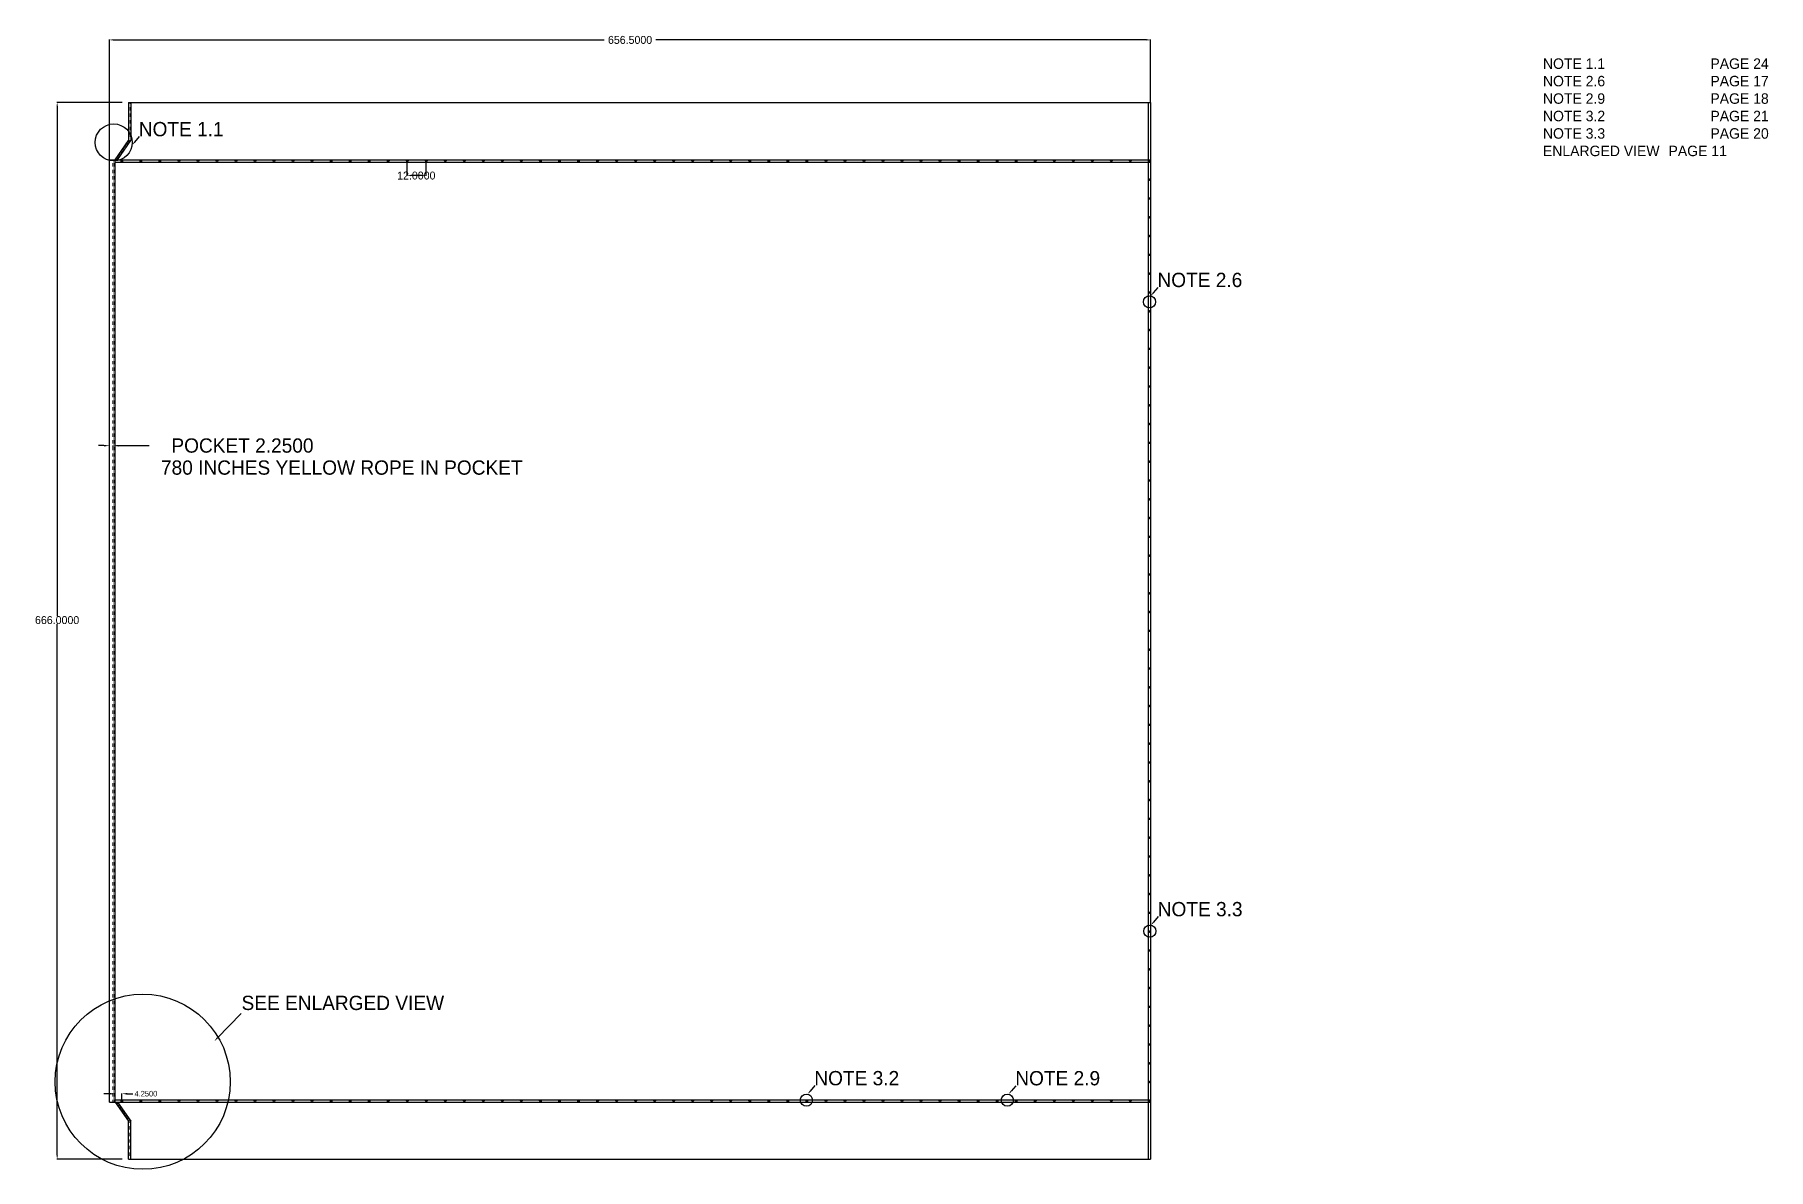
# Model space of a CAD drawing. Header units: inches. Extents: x -1914 to 19746, y -1697 to -663.
# Drawn here: x 4390 to 5484, y -1697 to -981 of the extents above; entities that cross this region are included whole.
import ezdxf

# ---------------------------------------------------------------- set-up
doc = ezdxf.new("R2010")
doc.units = ezdxf.units.IN
doc.header["$MEASUREMENT"] = 0
doc.linetypes.add('HIDDEN', pattern=[0.375, 0.25, -0.125])
for name, color, linetype in [('DIM2', 7, 'Continuous'), ('FINISH', 1, 'Continuous'), ('GROMMET', 7, 'Continuous'), ('STECH', 7, 'HIDDEN'), ('TEXT', 7, 'Continuous'), ('WEBB', 5, 'Continuous')]:
    doc.layers.add(name, color=color, linetype=linetype)
doc.dimstyles.get("Standard").update_dxf_attribs({"dimtxt": 3.5, "dimasz": 3.5, "dimexe": 0.18, "dimexo": 0.0625, "dimgap": 0.09, "dimtad": 0, "dimtih": 1, "dimtoh": 1, "dimdec": 4, "dimzin": 0, "dimdsep": 46, "dimtxsty": 'Standard', "dimcen": 0.09, "dimadec": 0, "dimazin": 0, "dimtfac": 1, "dimtdec": 4, "dimtofl": 0, "dimtmove": 0, "dimatfit": 3, "dimfxl": 0, "dimtolj": 1, "dimtzin": 0, "dimarcsym": 0})

msp = doc.modelspace()

# ---------------------------------------------------------------- texts
at = {"layer": 'TEXT'}
for s, p in [('NOTE 1.1', (4456.08726, -1045.41134)), ('NOTE 2.6', (5098.46277, -1140.46347)), ('780 INCHES YELLOW ROPE IN POCKET', (4470.07251, -1258.73035)), ('NOTE 3.3', (5098.61876, -1537.06145)), ('SEE ENLARGED VIEW', (4520.89112, -1596.15443)), ('NOTE 3.2', (4882.0839, -1643.59852)), ('NOTE 2.9', (5008.80618, -1643.62996))]:
    msp.add_text(s, height=9, dxfattribs=at).set_placement(p)
at = {"layer": 'TEXT', "insert": (5341.54649, -996.32876), "char_height": 6.6, "width": 210.3834797, "attachment_point": 1}
msp.add_mtext('NOTE 1.1^I^I^IPAGE 24\\PNOTE 2.6^I^I^IPAGE 17\\PNOTE 2.9^I^I^IPAGE 18\\PNOTE 3.2^I^I ^IPAGE 21\\PNOTE 3.3^I^I^IPAGE 20\\PENLARGED VIEW^IPAGE 11', dxfattribs=at)

# ---------------------------------------------------------------- blocks, each defined once
blk = doc.blocks.new('*D66')
at = {"layer": 'DEFPOINTS', "color": 0}
for p in [(4404.6, -1024.2), (4449.6, -1024.2), (4449.6, -1690.2)]:
    blk.add_point(p, dxfattribs=at)
at = {"layer": 'DIM2', "color": 0, "lineweight": -2}
for p, q in [((4445.6, -1024.2), (4404.5, -1024.2)), ((4404.6, -1026.7), (4404.6, -1347.8)), ((4404.6, -1687.7), (4404.6, -1353)), ((4445.6, -1690.2), (4404.5, -1690.2))]:
    blk.add_line(p, q, dxfattribs=at)
at = {"layer": 'DIM2', "color": 0}
for points in [[(4404.2, -1026.7), (4405.1, -1026.7), (4404.6, -1024.2)], [(4404.2, -1687.7), (4405.1, -1687.7), (4404.6, -1690.2)]]:
    blk.add_solid(points, dxfattribs=at)
at = {"layer": 'DIM2', "color": 0, "insert": (4404.6, -1350.4), "char_height": 5, "attachment_point": 5}
blk.add_mtext('\\A1;666.0000', dxfattribs=at)
blk = doc.blocks.new('*D43')
at = {"layer": 'DEFPOINTS', "color": 0}
for p in [(5094.1, -984.7), (5094.1, -1024.2), (4437.6, -1060.2)]:
    blk.add_point(p, dxfattribs=at)
at = {"layer": 'DIM2', "color": 0, "lineweight": -2}
for p, q in [((4437.6, -1060.1), (4437.6, -984.5)), ((4440.1, -984.7), (4749.5, -984.7)), ((5091.6, -984.7), (4782.2, -984.7)), ((5094.1, -1024.1), (5094.1, -984.5))]:
    blk.add_line(p, q, dxfattribs=at)
at = {"layer": 'DIM2', "color": 0}
for points in [[(4440.1, -984.2), (4440.1, -985.1), (4437.6, -984.7)], [(5091.6, -984.2), (5091.6, -985.1), (5094.1, -984.7)]]:
    blk.add_solid(points, dxfattribs=at)
at = {"layer": 'DIM2', "color": 0, "insert": (4765.9, -984.7), "char_height": 5, "attachment_point": 5}
blk.add_mtext('\\A1;656.5000', dxfattribs=at)
blk = doc.blocks.new('*D55')
at = {"layer": 'DEFPOINTS', "color": 0}
for p in [(4437.6, -1241.9), (4439.9, -1240.4), (4439.9, -1241.9)]:
    blk.add_point(p, dxfattribs=at)
at = {"layer": 'TEXT', "color": 0, "lineweight": -2}
for p, q in [((4434.1, -1240.4), (4430.6, -1240.4)), ((4437.6, -1241.9), (4437.6, -1240.3)), ((4439.9, -1241.9), (4439.9, -1240.3)), ((4443.4, -1240.4), (4462.7, -1240.4))]:
    blk.add_line(p, q, dxfattribs=at)
at = {"layer": 'TEXT', "color": 0}
for points in [[(4434.1, -1239.9), (4434.1, -1241), (4437.6, -1240.4)], [(4443.4, -1239.9), (4443.4, -1241), (4439.9, -1240.4)]]:
    blk.add_solid(points, dxfattribs=at)
at = {"layer": 'TEXT', "color": 0, "insert": (4519.8, -1240.4), "char_height": 9, "attachment_point": 5}
blk.add_mtext('\\A1; POCKET 2.2500', dxfattribs=at)
blk = doc.blocks.new('*D56')
at = {"layer": 'DEFPOINTS', "color": 0}
for p in [(4625.1, -1060.9), (4625.1, -1070.2), (4637.1, -1060.9)]:
    blk.add_point(p, dxfattribs=at)
at = {"layer": 'TEXT', "color": 0, "lineweight": -2}
for p, q in [((4625.1, -1061), (4625.1, -1070.4)), ((4634.6, -1070.2), (4627.6, -1070.2)), ((4637.1, -1061), (4637.1, -1070.4))]:
    blk.add_line(p, q, dxfattribs=at)
at = {"layer": 'TEXT', "color": 0}
for points in [[(4627.6, -1069.8), (4627.6, -1070.6), (4625.1, -1070.2)], [(4634.6, -1069.8), (4634.6, -1070.6), (4637.1, -1070.2)]]:
    blk.add_solid(points, dxfattribs=at)
at = {"layer": 'TEXT', "color": 0, "insert": (4631.1, -1070.2), "char_height": 5, "attachment_point": 5}
blk.add_mtext('\\A1;12.0000', dxfattribs=at)
blk = doc.blocks.new('*D154')
at = {"layer": 'DEFPOINTS', "color": 0}
for p in [(4445.4, -1648.9), (4441.1, -1653.5), (4445.4, -1653.4)]:
    blk.add_point(p, dxfattribs=at)
at = {"layer": 'TEXT', "color": 0, "lineweight": -2}
for p, q in [((4437.6, -1648.9), (4434.1, -1648.9)), ((4441.1, -1653.4), (4441.1, -1648.8)), ((4445.4, -1653.3), (4445.4, -1648.8)), ((4448.9, -1648.9), (4452.4, -1648.9))]:
    blk.add_line(p, q, dxfattribs=at)
at = {"layer": 'TEXT', "color": 0}
for points in [[(4437.6, -1648.4), (4437.6, -1649.5), (4441.1, -1648.9)], [(4448.9, -1648.4), (4448.9, -1649.5), (4445.4, -1648.9)]]:
    blk.add_solid(points, dxfattribs=at)
at = {"layer": 'TEXT', "color": 0, "insert": (4460.6, -1648.9), "char_height": 3.5, "attachment_point": 5}
blk.add_mtext('\\A1;4.2500', dxfattribs=at)

# ---------------------------------------------------------------- dimensions: what is measured, and where the dimension line sits
at = {"layer": 'DIM2'}
dim = msp.add_linear_dim(base=(5094.13823, -984.66085), p1=(4437.63823, -1060.16085), p2=(5094.13823, -1024.16085), dimstyle='Standard', override={"dimtxt": 5, "dimasz": 2.5}, dxfattribs=at)
dim.commit()
dim.dimension.update_dxf_attribs({"geometry": '*D43', "text_midpoint": (4765.88823, -984.66085), "dimtype": 160})
dim = msp.add_linear_dim(base=(4404.63823, -1024.16085), p1=(4449.63823, -1690.16085), p2=(4449.63823, -1024.16085), angle=90, dimstyle='Standard', override={"dimscale": 1, "dimtxt": 5, "dimasz": 2.5, "dimexo": 4, "dimcen": 6, "dimatfit": 3}, dxfattribs=at)
dim.commit()
dim.dimension.update_dxf_attribs({"geometry": '*D66', "text_midpoint": (4404.63823, -1350.41085), "dimtype": 160})
at = {"layer": 'TEXT', "ltscale": 0.015}
dim = msp.add_linear_dim(base=(4625.13823, -1070.2059), p1=(4637.13823, -1060.91085), p2=(4625.13823, -1060.91085), dimstyle='Standard', override={"dimscale": 1, "dimtxt": 5, "dimasz": 2.5}, dxfattribs=at)
dim.commit()
dim.dimension.update_dxf_attribs({"geometry": '*D56', "text_midpoint": (4631.13823, -1070.2059), "dimtype": 160})
dim = msp.add_linear_dim(base=(4439.88823, -1240.44917), p1=(4437.63823, -1241.94832), p2=(4439.88823, -1241.94832), text=' POCKET <>', dimstyle='Standard', override={"dimscale": 1, "dimtxt": 9}, dxfattribs=at)
dim.commit()
dim.dimension.update_dxf_attribs({"geometry": '*D55', "text_midpoint": (4519.75945, -1240.44917), "dimtype": 160})
at = {"layer": 'TEXT'}
dim = msp.add_linear_dim(base=(4445.38823, -1648.93875), p1=(4441.13823, -1653.50807), p2=(4445.38823, -1653.41085), dimstyle='Standard', dxfattribs=at)
dim.commit()
dim.dimension.update_dxf_attribs({"geometry": '*D154', "text_midpoint": (4460.6449, -1648.93875)})

# ---------------------------------------------------------------- linework, layer by layer
at = {"layer": 'FINISH'}
for p, q in [((4449.63823, -1024.16085), (5094.13823, -1024.16085)), ((4437.63823, -1060.16085), (4441.13823, -1060.16085)), ((4437.63823, -1654.16085), (4437.63823, -1060.16085)), ((4441.13823, -1654.16085), (4441.13823, -1060.16085)), ((4437.63823, -1654.16085), (4441.13823, -1654.16085)), ((4449.63823, -1690.16085), (5094.13823, -1690.16085))]:
    msp.add_line(p, q, dxfattribs=at)
at = {"layer": 'GROMMET'}
for centre, radius in [((4445.38823, -1060.91085), 0.5), ((4457.38823, -1060.91085), 0.5), ((4469.38823, -1060.91085), 0.5), ((4481.38823, -1060.91085), 0.5), ((4493.38823, -1060.91085), 0.5), ((4505.38823, -1060.91085), 0.5), ((4517.38823, -1060.91085), 0.5), ((4529.38823, -1060.91085), 0.5), ((4541.38823, -1060.91085), 0.5), ((4553.38823, -1060.91085), 0.5), ((4565.38823, -1060.91085), 0.5), ((4577.38823, -1060.91085), 0.5), ((4589.38823, -1060.91085), 0.5), ((4601.38823, -1060.91085), 0.5), ((4613.38823, -1060.91085), 0.5), ((4625.38823, -1060.91085), 0.5), ((4637.38823, -1060.91085), 0.5), ((4649.38823, -1060.91085), 0.5), ((4661.38823, -1060.91085), 0.5), ((4673.38823, -1060.91085), 0.5), ((4685.38823, -1060.91085), 0.5), ((4697.38823, -1060.91085), 0.5), ((4709.38823, -1060.91085), 0.5), ((4721.38823, -1060.91085), 0.5), ((4733.38823, -1060.91085), 0.5), ((4745.38823, -1060.91085), 0.5), ((4757.38823, -1060.91085), 0.5), ((4769.38823, -1060.91085), 0.5), ((4781.38823, -1060.91085), 0.5), ((4793.38823, -1060.91085), 0.5), ((4805.38823, -1060.91085), 0.5), ((4817.38823, -1060.91085), 0.5), ((4829.38823, -1060.91085), 0.5), ((4841.38823, -1060.91085), 0.5), ((4853.38823, -1060.91085), 0.5), ((4865.38823, -1060.91085), 0.5), ((4877.38823, -1060.91085), 0.5), ((4889.38823, -1060.91085), 0.5), ((4901.38823, -1060.91085), 0.5), ((4913.38823, -1060.91085), 0.5), ((4925.38823, -1060.91085), 0.5), ((4937.38823, -1060.91085), 0.5), ((4949.38823, -1060.91085), 0.5), ((4961.38823, -1060.91085), 0.5), ((4973.38823, -1060.91085), 0.5), ((4985.38823, -1060.91085), 0.5), ((4997.38823, -1060.91085), 0.5), ((5009.38823, -1060.91085), 0.5), ((5021.38823, -1060.91085), 0.5), ((5033.38823, -1060.91085), 0.5), ((5045.38823, -1060.91085), 0.5), ((5057.38823, -1060.91085), 0.5), ((5069.38823, -1060.91085), 0.5), ((5081.38823, -1060.91085), 0.5), ((5093.38823, -1060.91085), 0.5), ((4445.38823, -1060.91085), 0.25), ((4457.38823, -1060.91085), 0.25), ((4469.38823, -1060.91085), 0.25), ((4481.38823, -1060.91085), 0.25), ((4493.38823, -1060.91085), 0.25), ((4505.38823, -1060.91085), 0.25), ((4517.38823, -1060.91085), 0.25), ((4529.38823, -1060.91085), 0.25), ((4541.38823, -1060.91085), 0.25), ((4553.38823, -1060.91085), 0.25), ((4565.38823, -1060.91085), 0.25), ((4577.38823, -1060.91085), 0.25), ((4589.38823, -1060.91085), 0.25), ((4601.38823, -1060.91085), 0.25), ((4613.38823, -1060.91085), 0.25), ((4625.38823, -1060.91085), 0.25), ((4637.38823, -1060.91085), 0.25), ((4649.38823, -1060.91085), 0.25), ((4661.38823, -1060.91085), 0.25), ((4673.38823, -1060.91085), 0.25), ((4685.38823, -1060.91085), 0.25), ((4697.38823, -1060.91085), 0.25), ((4709.38823, -1060.91085), 0.25), ((4721.38823, -1060.91085), 0.25), ((4733.38823, -1060.91085), 0.25), ((4745.38823, -1060.91085), 0.25), ((4757.38823, -1060.91085), 0.25), ((4769.38823, -1060.91085), 0.25), ((4781.38823, -1060.91085), 0.25), ((4793.38823, -1060.91085), 0.25), ((4805.38823, -1060.91085), 0.25), ((4817.38823, -1060.91085), 0.25), ((4829.38823, -1060.91085), 0.25), ((4841.38823, -1060.91085), 0.25), ((4853.38823, -1060.91085), 0.25), ((4865.38823, -1060.91085), 0.25), ((4877.38823, -1060.91085), 0.25), ((4889.38823, -1060.91085), 0.25), ((4901.38823, -1060.91085), 0.25), ((4913.38823, -1060.91085), 0.25), ((4925.38823, -1060.91085), 0.25), ((4937.38823, -1060.91085), 0.25), ((4949.38823, -1060.91085), 0.25), ((4961.38823, -1060.91085), 0.25), ((4973.38823, -1060.91085), 0.25), ((4985.38823, -1060.91085), 0.25), ((4997.38823, -1060.91085), 0.25), ((5009.38823, -1060.91085), 0.25), ((5021.38823, -1060.91085), 0.25), ((5033.38823, -1060.91085), 0.25), ((5045.38823, -1060.91085), 0.25), ((5057.38823, -1060.91085), 0.25), ((5069.38823, -1060.91085), 0.25), ((5081.38823, -1060.91085), 0.25), ((5093.38823, -1060.91085), 0.25), ((5093.38823, -1072.76085), 0.5), ((5093.38823, -1072.76085), 0.25), ((5093.38823, -1084.61085), 0.5), ((5093.38823, -1084.61085), 0.25), ((5093.38823, -1096.46085), 0.5), ((5093.38823, -1096.46085), 0.25), ((5093.38823, -1108.31085), 0.5), ((5093.38823, -1108.31085), 0.25), ((5093.38823, -1120.16085), 0.5), ((5093.38823, -1120.16085), 0.25), ((5093.38823, -1132.01085), 0.5), ((5093.38823, -1132.01085), 0.25), ((5093.38823, -1143.86085), 0.5), ((5093.38823, -1143.86085), 0.25), ((5093.38823, -1155.71085), 0.5), ((5093.38823, -1155.71085), 0.25), ((5093.38823, -1167.56085), 0.5), ((5093.38823, -1167.56085), 0.25), ((5093.38823, -1179.41085), 0.5), ((5093.38823, -1179.41085), 0.25), ((5093.38823, -1191.26085), 0.5), ((5093.38823, -1191.26085), 0.25), ((5093.38823, -1203.11085), 0.5), ((5093.38823, -1203.11085), 0.25), ((5093.38823, -1214.96085), 0.5), ((5093.38823, -1214.96085), 0.25), ((5093.38823, -1226.81085), 0.5), ((5093.38823, -1226.81085), 0.25), ((5093.38823, -1238.66085), 0.5), ((5093.38823, -1238.66085), 0.25), ((5093.38823, -1250.51085), 0.5), ((5093.38823, -1250.51085), 0.25), ((5093.38823, -1262.36085), 0.5), ((5093.38823, -1262.36085), 0.25), ((5093.38823, -1274.21085), 0.5), ((5093.38823, -1274.21085), 0.25), ((5093.38823, -1286.06085), 0.5), ((5093.38823, -1286.06085), 0.25), ((5093.38823, -1297.91085), 0.5), ((5093.38823, -1297.91085), 0.25), ((5093.38823, -1309.76085), 0.5), ((5093.38823, -1309.76085), 0.25), ((5093.38823, -1321.61085), 0.5), ((5093.38823, -1321.61085), 0.25), ((5093.38823, -1333.46085), 0.5), ((5093.38823, -1333.46085), 0.25), ((5093.38823, -1345.31085), 0.5), ((5093.38823, -1345.31085), 0.25), ((5093.38823, -1357.16085), 0.5), ((5093.38823, -1357.16085), 0.25), ((5093.38823, -1369.01085), 0.5), ((5093.38823, -1369.01085), 0.25), ((5093.38823, -1380.86085), 0.5), ((5093.38823, -1380.86085), 0.25), ((5093.38823, -1392.71085), 0.5), ((5093.38823, -1392.71085), 0.25), ((5093.38823, -1404.56085), 0.5), ((5093.38823, -1404.56085), 0.25), ((5093.38823, -1416.41085), 0.5), ((5093.38823, -1416.41085), 0.25), ((5093.38823, -1428.26085), 0.5), ((5093.38823, -1428.26085), 0.25), ((5093.38823, -1440.11085), 0.5), ((5093.38823, -1440.11085), 0.25), ((5093.38823, -1451.96085), 0.5), ((5093.38823, -1451.96085), 0.25), ((5093.38823, -1463.81085), 0.5), ((5093.38823, -1463.81085), 0.25), ((5093.38823, -1475.66085), 0.5), ((5093.38823, -1475.66085), 0.25), ((5093.38823, -1487.51085), 0.5), ((5093.38823, -1487.51085), 0.25), ((5093.38823, -1499.36085), 0.5), ((5093.38823, -1499.36085), 0.25), ((5093.38823, -1511.21085), 0.5), ((5093.38823, -1511.21085), 0.25), ((5093.38823, -1523.06085), 0.5), ((5093.38823, -1523.06085), 0.25), ((5093.38823, -1534.91085), 0.5), ((5093.38823, -1534.91085), 0.25), ((5093.38823, -1546.76085), 0.5), ((5093.38823, -1546.76085), 0.25), ((5093.38823, -1558.61085), 0.5), ((5093.38823, -1558.61085), 0.25), ((5093.38823, -1570.46085), 0.5), ((5093.38823, -1570.46085), 0.25), ((5093.38823, -1582.31085), 0.5), ((5093.38823, -1582.31085), 0.25), ((5093.38823, -1594.16085), 0.5), ((5093.38823, -1594.16085), 0.25), ((5093.38823, -1606.01085), 0.5), ((5093.38823, -1606.01085), 0.25), ((5093.38823, -1617.86085), 0.5), ((5093.38823, -1617.86085), 0.25), ((5093.38823, -1629.71085), 0.5), ((5093.38823, -1629.71085), 0.25), ((5093.38823, -1641.56085), 0.5), ((5093.38823, -1641.56085), 0.25), ((4445.38823, -1653.41085), 0.5), ((4445.38823, -1653.41085), 0.25), ((4457.38823, -1653.41085), 0.5), ((4457.38823, -1653.41085), 0.25), ((4469.38823, -1653.41085), 0.5), ((4469.38823, -1653.41085), 0.25), ((4481.38823, -1653.41085), 0.5), ((4481.38823, -1653.41085), 0.25), ((4493.38823, -1653.41085), 0.5), ((4493.38823, -1653.41085), 0.25), ((4505.38823, -1653.41085), 0.5), ((4505.38823, -1653.41085), 0.25), ((4517.38823, -1653.41085), 0.5), ((4517.38823, -1653.41085), 0.25), ((4529.38823, -1653.41085), 0.5), ((4529.38823, -1653.41085), 0.25), ((4541.38823, -1653.41085), 0.5), ((4541.38823, -1653.41085), 0.25), ((4553.38823, -1653.41085), 0.5), ((4553.38823, -1653.41085), 0.25), ((4565.38823, -1653.41085), 0.5), ((4565.38823, -1653.41085), 0.25), ((4577.38823, -1653.41085), 0.5), ((4577.38823, -1653.41085), 0.25), ((4589.38823, -1653.41085), 0.5), ((4589.38823, -1653.41085), 0.25), ((4601.38823, -1653.41085), 0.5), ((4601.38823, -1653.41085), 0.25), ((4613.38823, -1653.41085), 0.5), ((4613.38823, -1653.41085), 0.25), ((4625.38823, -1653.41085), 0.5), ((4625.38823, -1653.41085), 0.25), ((4637.38823, -1653.41085), 0.5), ((4637.38823, -1653.41085), 0.25), ((4649.38823, -1653.41085), 0.5), ((4649.38823, -1653.41085), 0.25), ((4661.38823, -1653.41085), 0.5), ((4661.38823, -1653.41085), 0.25), ((4673.38823, -1653.41085), 0.5), ((4673.38823, -1653.41085), 0.25), ((4685.38823, -1653.41085), 0.5), ((4685.38823, -1653.41085), 0.25), ((4697.38823, -1653.41085), 0.5), ((4697.38823, -1653.41085), 0.25), ((4709.38823, -1653.41085), 0.5), ((4709.38823, -1653.41085), 0.25), ((4721.38823, -1653.41085), 0.5), ((4721.38823, -1653.41085), 0.25), ((4733.38823, -1653.41085), 0.5), ((4733.38823, -1653.41085), 0.25), ((4745.38823, -1653.41085), 0.5), ((4745.38823, -1653.41085), 0.25), ((4757.38823, -1653.41085), 0.5), ((4757.38823, -1653.41085), 0.25), ((4769.38823, -1653.41085), 0.5), ((4769.38823, -1653.41085), 0.25), ((4781.38823, -1653.41085), 0.5), ((4781.38823, -1653.41085), 0.25), ((4793.38823, -1653.41085), 0.5), ((4793.38823, -1653.41085), 0.25), ((4805.38823, -1653.41085), 0.5), ((4805.38823, -1653.41085), 0.25), ((4817.38823, -1653.41085), 0.5), ((4817.38823, -1653.41085), 0.25), ((4829.38823, -1653.41085), 0.5), ((4829.38823, -1653.41085), 0.25), ((4841.38823, -1653.41085), 0.5), ((4841.38823, -1653.41085), 0.25), ((4853.38823, -1653.41085), 0.5), ((4853.38823, -1653.41085), 0.25), ((4865.38823, -1653.41085), 0.5), ((4865.38823, -1653.41085), 0.25), ((4877.38823, -1653.41085), 0.5), ((4877.38823, -1653.41085), 0.25), ((4889.38823, -1653.41085), 0.5), ((4889.38823, -1653.41085), 0.25), ((4901.38823, -1653.41085), 0.5), ((4901.38823, -1653.41085), 0.25), ((4913.38823, -1653.41085), 0.5), ((4913.38823, -1653.41085), 0.25), ((4925.38823, -1653.41085), 0.5), ((4925.38823, -1653.41085), 0.25), ((4937.38823, -1653.41085), 0.5), ((4937.38823, -1653.41085), 0.25), ((4949.38823, -1653.41085), 0.5), ((4949.38823, -1653.41085), 0.25), ((4961.38823, -1653.41085), 0.5), ((4961.38823, -1653.41085), 0.25), ((4973.38823, -1653.41085), 0.5), ((4973.38823, -1653.41085), 0.25), ((4985.38823, -1653.41085), 0.5), ((4985.38823, -1653.41085), 0.25), ((4997.38823, -1653.41085), 0.5), ((4997.38823, -1653.41085), 0.25), ((5009.38823, -1653.41085), 0.5), ((5009.38823, -1653.41085), 0.5), ((5009.38823, -1653.41085), 0.25), ((5009.38823, -1653.41085), 0.25), ((5021.38823, -1653.41085), 0.5), ((5021.38823, -1653.41085), 0.25), ((5033.38823, -1653.41085), 0.5), ((5033.38823, -1653.41085), 0.5), ((5033.38823, -1653.41085), 0.25), ((5033.38823, -1653.41085), 0.25), ((5045.38823, -1653.41085), 0.5), ((5045.38823, -1653.41085), 0.25), ((5057.38823, -1653.41085), 0.5), ((5057.38823, -1653.41085), 0.25), ((5069.38823, -1653.41085), 0.5), ((5069.38823, -1653.41085), 0.25), ((5081.38823, -1653.41085), 0.5), ((5081.38823, -1653.41085), 0.25), ((5093.38823, -1653.41085), 0.5), ((5093.38823, -1653.41085), 0.25)]:
    msp.add_circle(centre, radius, dxfattribs=at)
at = {"layer": 'STECH', "ltscale": 0.015}
for p, q in [((4449.88823, -1024.16085), (4449.88823, -1048.16085)), ((4450.88823, -1024.16085), (4450.88823, -1048.16085)), ((4441.34223, -1060.30536), (4449.84223, -1048.30536)), ((4442.43422, -1060.01635), (4450.93422, -1048.01635)), ((4439.88823, -1654.16085), (4439.88823, -1060.16085)), ((4440.88823, -1654.16085), (4440.88823, -1060.16085)), ((4441.34223, -1654.01635), (4449.84223, -1666.01635)), ((4442.43422, -1654.30536), (4450.93422, -1666.30536)), ((4449.88823, -1690.16085), (4449.88823, -1666.16085)), ((4450.88823, -1690.16085), (4450.88823, -1666.16085))]:
    msp.add_line(p, q, dxfattribs=at)
at = {"layer": 'TEXT'}
for p, q in [((4456.3636, -1045.63577), (4453.48289, -1049.11702)), ((5098.73911, -1140.68791), (5095.85839, -1144.16915)), ((5098.8951, -1537.28589), (5096.01438, -1540.76713)), ((4520.55359, -1598.3228), (4505.43559, -1613.90002)), ((4882.36024, -1643.82295), (4879.47952, -1647.3042)), ((5009.08252, -1643.8544), (5006.2018, -1647.33564))]:
    msp.add_line(p, q, dxfattribs=at)
for centre, radius in [((4440.27538, -1049.28081), 11.67754), ((5093.46134, -1149.80348), 3.83358), ((5093.61733, -1546.40146), 3.83358), ((4458.57589, -1641.36173), 55.19461), ((4877.08247, -1652.93852), 3.83358), ((5003.80475, -1652.96997), 3.83358)]:
    msp.add_circle(centre, radius, dxfattribs=at)
for points in [[(4453.1707, -1048.84106), (4453.79507, -1049.39297), (4451.82714, -1050.99012)], [(5095.54621, -1143.8932), (5096.17058, -1144.44511), (5094.20265, -1146.04226)], [(5095.7022, -1540.49117), (5096.32657, -1541.04309), (5094.35864, -1542.64023)], [(4505.12341, -1613.62407), (4505.74778, -1614.17598), (4503.77985, -1615.77313)], [(4879.16734, -1647.02824), (4879.79171, -1647.58015), (4877.82378, -1649.1773)], [(5005.88962, -1647.05969), (5006.51399, -1647.6116), (5004.54606, -1649.20875)]]:
    msp.add_solid(points, dxfattribs=at)
at = {"layer": 'WEBB'}
for p, q in [((4449.63823, -1024.16085), (4449.63823, -1048.16085)), ((4451.13823, -1024.16085), (4451.13823, -1048.16085)), ((5092.63823, -1024.16085), (5092.63823, -1690.16085)), ((5094.13823, -1024.16085), (5094.13823, -1690.16085)), ((4441.13823, -1060.16085), (4449.63823, -1048.16085)), ((4442.63823, -1060.16085), (4451.13823, -1048.16085)), ((4441.13823, -1060.16085), (5094.13823, -1060.16085)), ((4441.13823, -1061.66085), (5094.13823, -1061.66085)), ((4441.13823, -1652.66085), (5094.13823, -1652.66085)), ((4441.13823, -1654.16085), (5094.13823, -1654.16085)), ((4441.13823, -1654.16085), (4449.63823, -1666.16085)), ((4442.63823, -1654.16085), (4451.13823, -1666.16085)), ((4449.63823, -1690.16085), (4449.63823, -1666.16085)), ((4451.13823, -1690.16085), (4451.13823, -1666.16085))]:
    msp.add_line(p, q, dxfattribs=at)

msp.set_redraw_order([(e.dxf.handle, doc.entitydb.next_handle()) for e in msp.query("TEXT MTEXT ATTDEF DIMENSION ARC_DIMENSION")])  # texts and dimensions are drawn at this point

doc.saveas('drawing.dxf')
